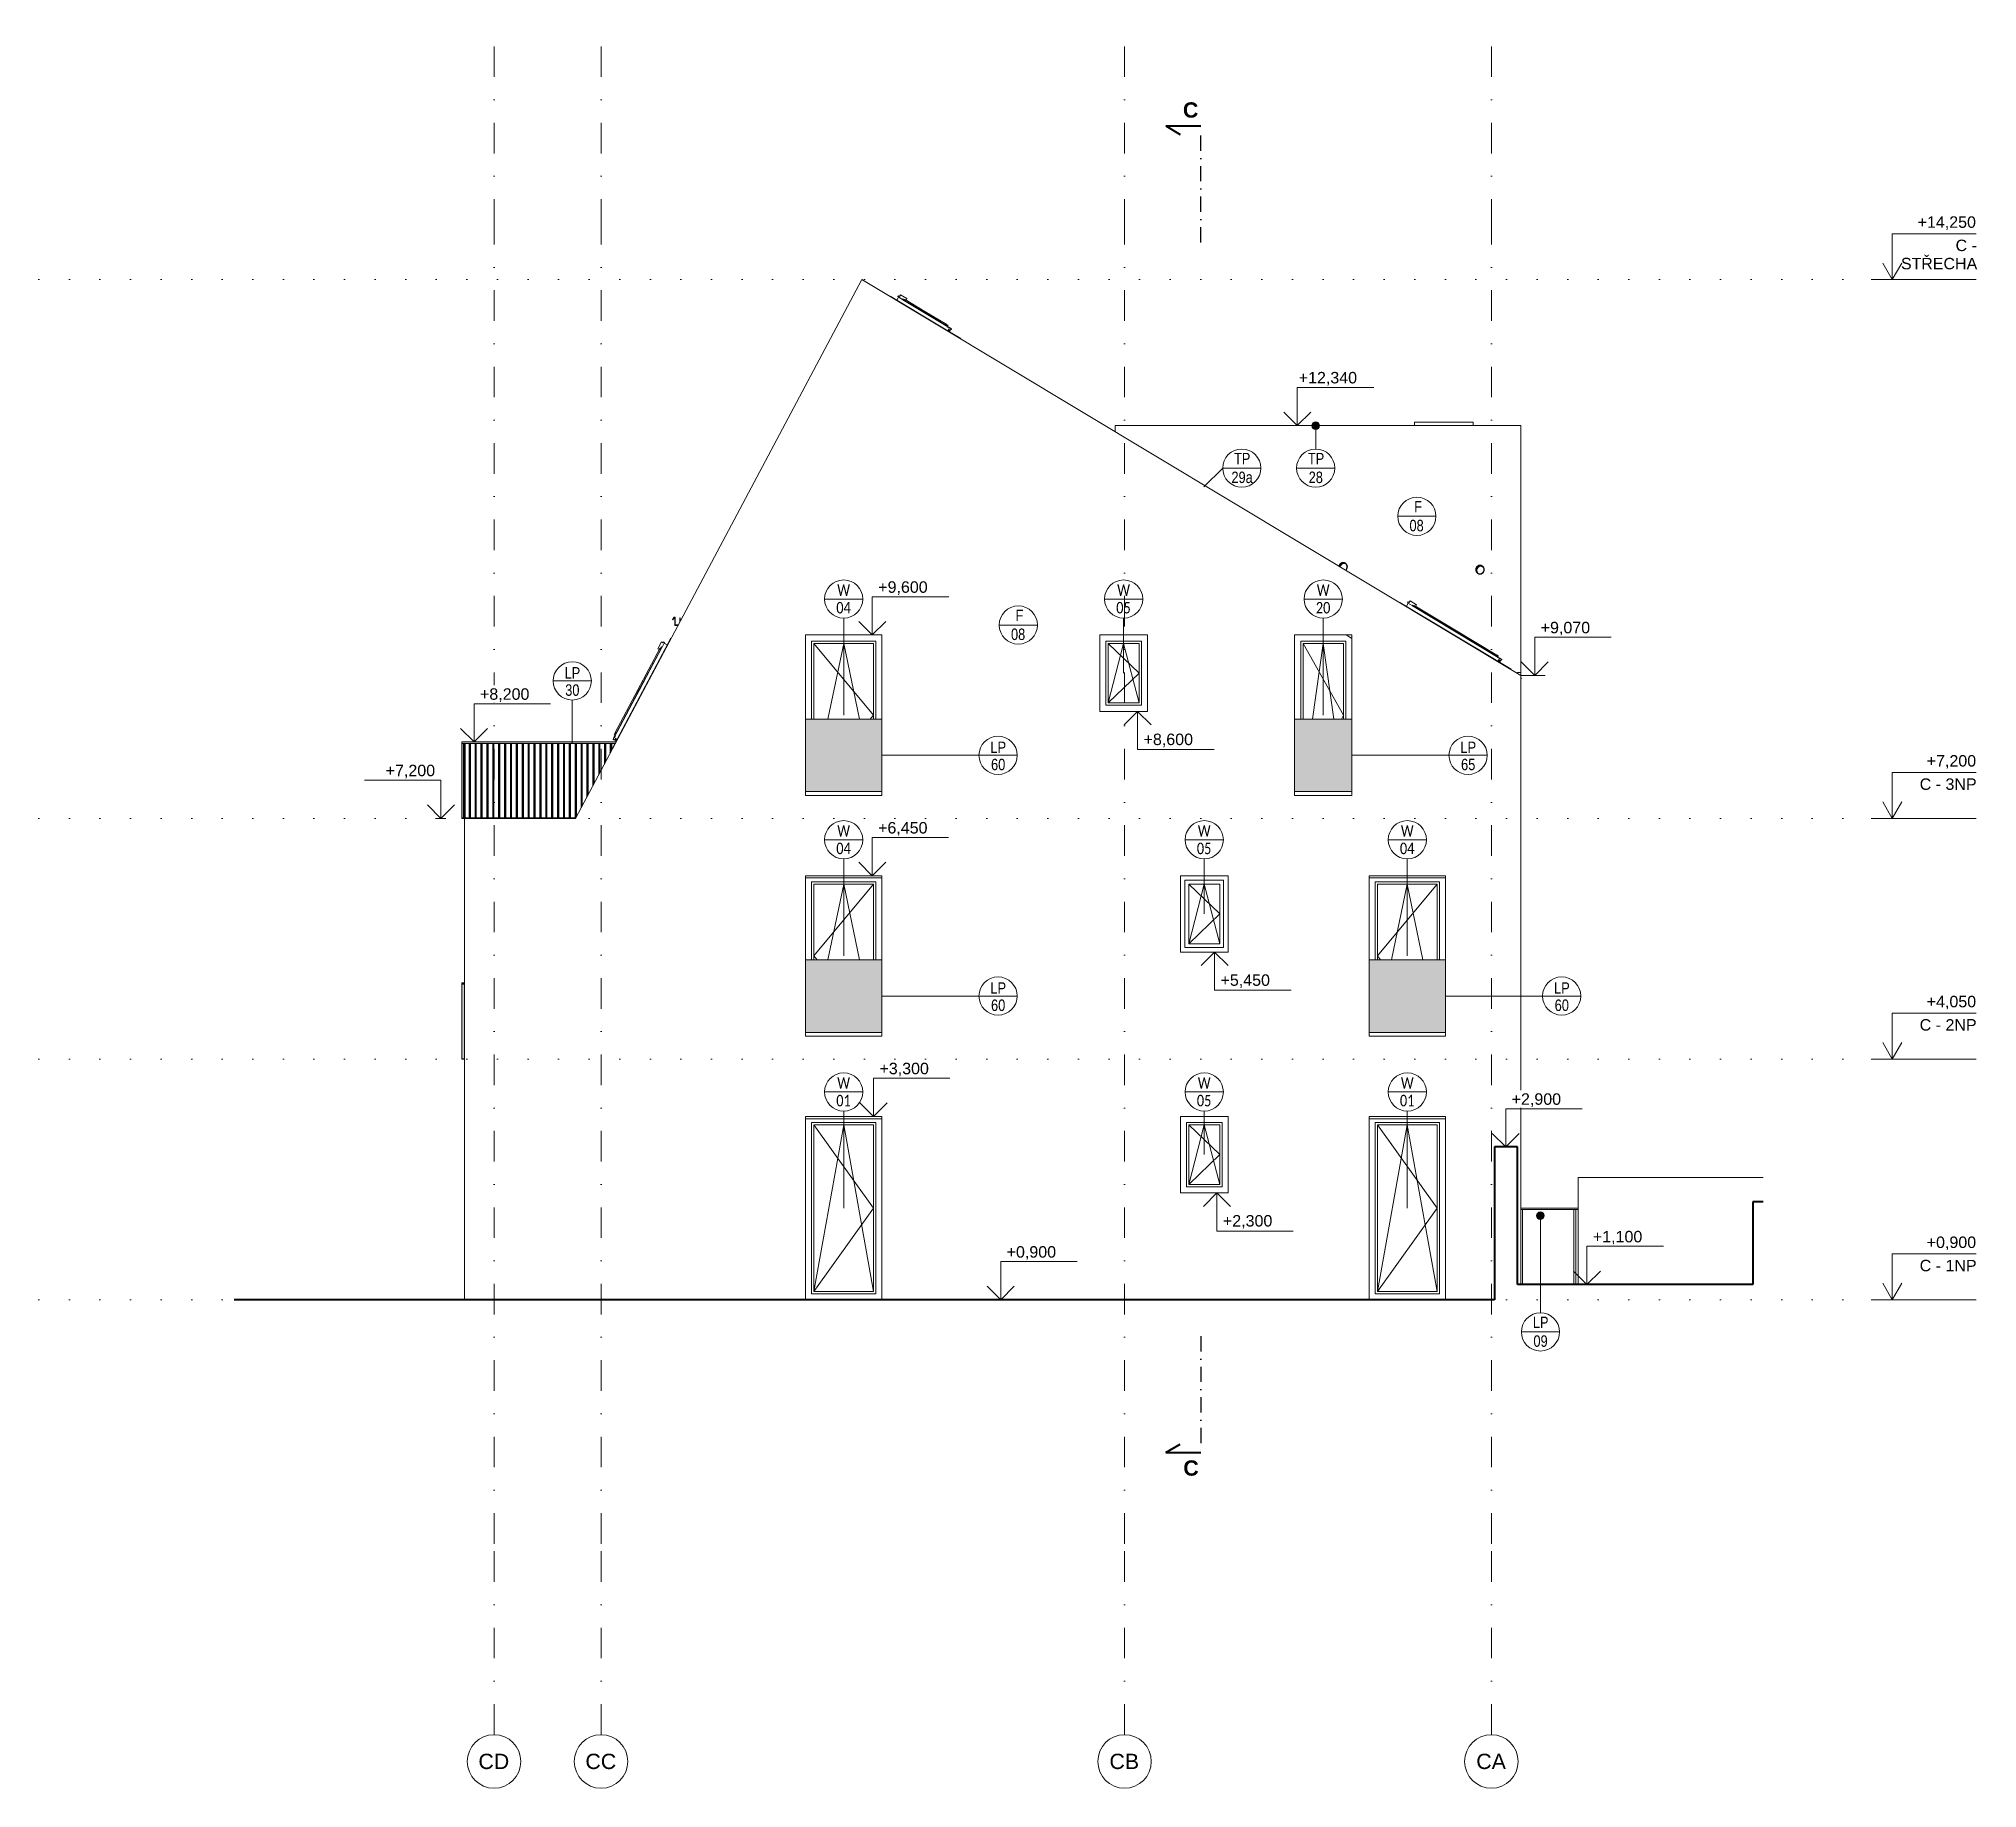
# Model space of a CAD drawing. Header units: millimetres. Extents: x -10647 to 220459, y -5491 to 72638.
# Drawn here: x 57922 to 83286, y -5491 to 17402 of the extents above; entities that cross this region are included whole.
import ezdxf

# ---------------------------------------------------------------- set-up
doc = ezdxf.new("R2010")
doc.units = ezdxf.units.MM
for name, pattern in [('HA_DashDot_10mm-S3mm', [1000, 400, -300, 0, -300]), ('HA_DashDot_4mm-S1mm', [400, 200, -100, 0, -100]), ('HA_Dot-S4mm', [400, 0, -400])]:
    doc.linetypes.add(name, pattern=pattern)
for name, color, linetype, lineweight in [('A-DETL-____-THIN', 9, 'Continuous', 9), ('A-DETL-____-WIDE', 9, 'Continuous', 40), ('A-DETL-GENF-OTLN', 9, 'Continuous', 9), ('A-FLOR-____-OTLN', 9, 'Continuous', 9), ('A-FLOR-____-OVHD', 9, 'HA_DashDot_4mm-S1mm', 25), ('A-FLOR-HRAL-IDEN', 9, 'Continuous', 9), ('A-FLOR-HRAL-OTLN', 9, 'Continuous', 9), ('A-FLOR-LEVL-OTLN', 9, 'Continuous', 9), ('A-GENM-____-IDEN', 9, 'Continuous', 9), ('A-GENM-____-OTLN', 9, 'Continuous', 9), ('A-GLAZ-____-IDEN', 9, 'Continuous', 9), ('A-GLAZ-____-OTLN', 9, 'Continuous', 5), ('A-WALL-____-OTLN', 9, 'Continuous', 9), ('G-____-____-DIMS', 9, 'Continuous', 5), ('G-____-____-TEXT', 9, 'Continuous', 5), ('S-GRID-____-IDEN', 9, 'Continuous', 9), ('S-GRID-____-OTLN', 9, 'Continuous', 5)]:
    doc.layers.add(name, color=color, linetype=linetype, lineweight=lineweight)
doc.styles.add('Arial', font='arial.ttf', dxfattribs={"height": 200})
doc.styles.add('Arial_1', font='arial.ttf', dxfattribs={"height": 150})
doc.styles.add('Arial_2', font='arial.ttf', dxfattribs={"width": 0.8, "height": 150})
doc.styles.add('Arial_B', font='arialbd.ttf', dxfattribs={"height": 200})
doc.styles.add('Calibri', font='calibri.ttf', dxfattribs={"width": 0.8, "height": 150})

msp = doc.modelspace()

# ---------------------------------------------------------------- texts
at = {"layer": 'A-FLOR-HRAL-IDEN', "lineweight": 5, "char_height": 150, "attachment_point": 1, "style": 'Arial_2'}
for s, insert, width in [('LP', (64802, 9179), 250.13), ('30', (64810, 8954), 230.89), ('LP', (70374, 8205), 250.13), ('LP', (76524, 8205), 250.13), ('60', (70382, 7980), 230.89), ('65', (76532, 7980), 230.89), ('LP', (70374, 5055), 250.13), ('60', (70382, 4830), 230.89), ('LP', (77749, 5055), 250.13), ('60', (77757, 4830), 230.89)]:
    msp.add_mtext(s, dxfattribs=dict(at, insert=insert, width=width))
at = {"layer": 'A-FLOR-LEVL-OTLN', "lineweight": 5, "char_height": 150, "attachment_point": 1, "style": 'Arial_1'}
for s, insert, width in [('+14,250', (82506, 15078), 945.99), ('C -', (83003, 14773), 344.73), ('ST', (82288, 14535), 320.67), ('ŘECHA', (82553, 14535), 889.87), ('+7,200', (82625, 8028), 801.69), ('C - 3NP', (82533, 7723), 913.92), ('+4,050', (82625, 4878), 801.69), ('C - 2NP', (82533, 4573), 913.92), ('+0,900', (82625, 1728), 801.69), ('C - 1NP', (82533, 1423), 913.92)]:
    msp.add_mtext(s, dxfattribs=dict(at, insert=insert, width=width))
at = {"layer": 'A-GENM-____-IDEN', "lineweight": 5, "char_height": 150, "attachment_point": 1, "style": 'Arial_2'}
for s, insert, width in [('TP', (73561, 11983), 256.54), ('TP', (74528, 11983), 256.54), ('29a', (73527, 11738), 339.92), ('28', (74538, 11738), 230.89), ('LP', (77471, 680), 250.13), ('09', (77479, 435), 230.89)]:
    msp.add_mtext(s, dxfattribs=dict(at, insert=insert, width=width))
at = {"layer": 'A-GLAZ-____-IDEN', "lineweight": 5, "char_height": 150, "attachment_point": 1, "style": 'Calibri'}
for s, insert, width in [('W', (68370, 10261), 211.65), ('W', (72033, 10261), 211.65), ('W', (74645, 10261), 211.65), ('04', (68357, 10032), 243.71), ('05', (72020, 10032), 243.71), ('20', (74632, 10032), 243.71), ('W', (68370, 7111), 211.65), ('W', (73088, 7111), 211.65), ('W', (75745, 7111), 211.65), ('04', (68357, 6882), 243.71), ('05', (73075, 6882), 243.71), ('04', (75732, 6882), 243.71), ('W', (68370, 3811), 211.65), ('W', (73088, 3811), 211.65), ('W', (75745, 3811), 211.65), ('01', (68357, 3582), 243.71), ('05', (73075, 3582), 243.71), ('01', (75732, 3582), 243.71)]:
    msp.add_mtext(s, dxfattribs=dict(at, insert=insert, width=width))
at = {"layer": 'G-____-____-TEXT', "color": 7, "lineweight": 9, "attachment_point": 1}
for s, insert, char_height, width, style in [('\\fArial|b1|i0|c0|p34|;C', (72893, 16570), 200, 248.52, 'Arial_B'), ('F', (75918, 11354), 150, 128.27, 'Arial_2'), ('08', (75857, 11107), 150, 230.89, 'Arial_2'), ('F', (70703, 9931), 150, 128.27, 'Arial_2'), ('08', (70643, 9684), 150, 230.89, 'Arial_2'), ('\\fArial|b1|i0|c0|p34|;C', (72898, -1201), 200, 248.52, 'Arial_B')]:
    msp.add_mtext(s, dxfattribs=dict(at, insert=insert, char_height=char_height, width=width, style=style))
at = {"layer": 'S-GRID-____-IDEN', "lineweight": 5, "char_height": 200, "attachment_point": 1, "style": 'Arial'}
for s, insert, width in [('CD', (63674, -5040), 497.05), ('CC', (65074, -5040), 497.05), ('CB', (71931, -5040), 481.01), ('CA', (76731, -5040), 481.01)]:
    msp.add_mtext(s, dxfattribs=dict(at, insert=insert, width=width))

# ---------------------------------------------------------------- blocks, each defined once
blk = doc.blocks.new('HA_WD_SinglePanel - 625x1000-1662819-C_pohled severní_DPS pohled')
at = {"layer": 'A-GLAZ-____-OTLN', "color": 250}
for p, q in [((1412, 2380), (1412, 3220)), ((1412, 3220), (1877, 3220)), ((1442, 3190), (1442, 2410)), ((1442, 3190), (1847, 3190)), ((1442, 2410), (1644, 3190)), ((1442, 3190), (1847, 2800)), ((1644, 3190), (1847, 2410)), ((1847, 2410), (1847, 3190)), ((1877, 3220), (1877, 2380)), ((1847, 2800), (1442, 2410)), ((1877, 2380), (1412, 2380)), ((1442, 2410), (1847, 2410))]:
    blk.add_line(p, q, dxfattribs=at)
blk = doc.blocks.new('HA_WD_SinglePanel - 1000x2400-1662822-C_pohled severní_DPS pohled')
at = {"layer": 'A-GLAZ-____-OTLN', "color": 250}
for p, q in [((-3493, 980), (-3493, 3220)), ((-3493, 3220), (-2653, 3220)), ((-3463, 3190), (-3463, 1010)), ((-3463, 3190), (-2683, 3190)), ((-3463, 1010), (-3073, 3190)), ((-3463, 3190), (-2683, 2100)), ((-3073, 3190), (-2683, 1010)), ((-2683, 1010), (-2683, 3190)), ((-2653, 3220), (-2653, 980)), ((-2683, 2100), (-3463, 1010)), ((-2653, 980), (-3493, 980)), ((-3463, 1010), (-2683, 1010))]:
    blk.add_line(p, q, dxfattribs=at)
blk = doc.blocks.new('HA_WD_SinglePanel - 1000x2100-1662848-C_pohled severní_DPS pohled')
at = {"layer": 'A-GLAZ-____-OTLN', "color": 250}
for p, q in [((-3493, 5350), (-3493, 6370)), ((-3493, 6370), (-2653, 6370)), ((-2653, 6370), (-2653, 5350)), ((-3463, 6340), (-3463, 5350)), ((-3463, 6340), (-2683, 6340)), ((-2683, 6340), (-3463, 5400)), ((-3073, 6340), (-3279, 5350)), ((-2868, 5350), (-3073, 6340)), ((-2683, 5350), (-2683, 6340)), ((-3463, 5400), (-3422, 5350))]:
    blk.add_line(p, q, dxfattribs=at)
blk = doc.blocks.new('HA_WD_SinglePanel - 625x1000-1858207-C_pohled severní_DPS pohled')
at = {"layer": 'A-GLAZ-____-OTLN', "color": 250}
for p, q in [((1392, 6390), (1897, 6390)), ((1392, 5510), (1392, 6390)), ((1897, 6390), (1897, 5510)), ((1442, 6340), (1442, 5560)), ((1847, 6340), (1442, 6340)), ((1442, 5560), (1644, 6340)), ((1442, 6340), (1847, 5950)), ((1644, 6340), (1847, 5560)), ((1847, 5560), (1847, 6340)), ((1847, 5950), (1442, 5560)), ((1897, 5510), (1392, 5510)), ((1442, 5560), (1847, 5560))]:
    blk.add_line(p, q, dxfattribs=at)
blk = doc.blocks.new('HA_WD_SinglePanel - 750x2100-2009430-C_pohled severní_DPS pohled')
at = {"layer": 'A-GLAZ-____-OTLN', "color": 250}
for p, q in [((2907, 8500), (2907, 9520)), ((2907, 9520), (3497, 9520)), ((2937, 9490), (2937, 8500)), ((2937, 9490), (3467, 9490)), ((2937, 9490), (3467, 8550)), ((3062, 8500), (3202, 9490)), ((3202, 9490), (3341, 8500)), ((3467, 8500), (3467, 9490)), ((3497, 9520), (3497, 8500)), ((3467, 8550), (3439, 8500))]:
    blk.add_line(p, q, dxfattribs=at)
blk = doc.blocks.new('HA_WD_SinglePanel - 1000x2100-1667528-C_pohled severní_DPS pohled')
at = {"layer": 'A-GLAZ-____-OTLN', "color": 250}
for p, q in [((-3493, 8500), (-3493, 9520)), ((-3493, 9520), (-2653, 9520)), ((-3463, 9490), (-3463, 8500)), ((-3463, 9490), (-2683, 9490)), ((-3463, 9490), (-2683, 8550)), ((-3279, 8500), (-3073, 9490)), ((-3073, 9490), (-2868, 8500)), ((-2683, 8500), (-2683, 9490)), ((-2653, 9520), (-2653, 8500)), ((-2683, 8550), (-2725, 8500))]:
    blk.add_line(p, q, dxfattribs=at)
blk = doc.blocks.new('Railing - 40 x12 mm-1462728-C_pohled severní_DPS pohled')
at = {"layer": 'A-FLOR-HRAL-OTLN'}
blk.add_hatch(color=256, dxfattribs=at).paths.add_polyline_path([(-8033, 4055), (-8033, 5030), (-8068, 5030), (-8068, 4055)])
at = {"layer": 'A-FLOR-HRAL-OTLN', "color": 7}
for p, q in [((-8068, 4055), (-8068, 5030)), ((-8068, 5030), (-8033, 5030)), ((-8033, 4055), (-8068, 4055))]:
    blk.add_line(p, q, dxfattribs=at)
blk = doc.blocks.new('Railing - Railing-1462485-C_pohled severní_DPS pohled')
at = {"layer": 'A-FLOR-HRAL-OTLN'}
blk.add_hatch(color=256, dxfattribs=at).paths.add_polyline_path([(-8033, 4050), (-8033, 4055), (-8068, 4055), (-8068, 4050)])
at = {"layer": 'A-FLOR-HRAL-OTLN', "color": 7}
for p, q in [((-8068, 4055), (-8068, 4050)), ((-8033, 4055), (-8068, 4055)), ((-8068, 4050), (-8033, 4050))]:
    blk.add_line(p, q, dxfattribs=at)
blk.add_blockref('Railing - 40 x12 mm-1462728-C_pohled severní_DPS pohled', (0, 0))
blk = doc.blocks.new('Top Rail Type - Top Rail_Internal_-1462503-C_pohled severní_DPS pohled')
at = {"layer": 'A-FLOR-HRAL-OTLN'}
blk.add_hatch(color=256, dxfattribs=at).paths.add_polyline_path([(-8068, 5030), (-8033, 5030), (-8033, 5050), (-8068, 5050), (-8068, 5034)])
at = {"layer": 'A-FLOR-HRAL-OTLN', "color": 7}
for p, q in [((-8033, 5050), (-8068, 5050)), ((-8068, 5050), (-8068, 5030)), ((-8068, 5030), (-8033, 5030))]:
    blk.add_line(p, q, dxfattribs=at)
blk = doc.blocks.new('Railing - 40 x12 mm-V53-C_pohled severní_DPS pohled')
at = {"layer": 'A-FLOR-HRAL-OTLN'}
blk.add_hatch(color=256, dxfattribs=at).paths.add_polyline_path([(-6121, 8068), (-6109, 8091), (-6109, 8180), (-6121, 8180), (-6121, 8081)])
at = {"layer": 'A-FLOR-HRAL-OTLN', "color": 7}
for p, q in [((-6109, 8180), (-6121, 8180)), ((-6121, 8180), (-6121, 8068)), ((-6109, 8091), (-6109, 8180))]:
    blk.add_line(p, q, dxfattribs=at)
blk = doc.blocks.new('Railing - 40 x12 mm-V54-C_pohled severní_DPS pohled')
at = {"layer": 'A-FLOR-HRAL-OTLN'}
blk.add_hatch(color=256, dxfattribs=at).paths.add_polyline_path([(-6198, 7924), (-6186, 7946), (-6186, 8180), (-6198, 8180), (-6198, 8081)])
at = {"layer": 'A-FLOR-HRAL-OTLN', "color": 7}
for p, q in [((-6186, 8180), (-6198, 8180)), ((-6198, 8180), (-6198, 7924)), ((-6186, 7946), (-6186, 8180))]:
    blk.add_line(p, q, dxfattribs=at)
blk = doc.blocks.new('Railing - 40 x12 mm-V55-C_pohled severní_DPS pohled')
at = {"layer": 'A-FLOR-HRAL-OTLN'}
blk.add_hatch(color=256, dxfattribs=at).paths.add_polyline_path([(-6275, 7779), (-6263, 7801), (-6263, 8180), (-6275, 8180), (-6275, 8081)])
at = {"layer": 'A-FLOR-HRAL-OTLN', "color": 7}
for p, q in [((-6263, 8180), (-6275, 8180)), ((-6275, 8180), (-6275, 7779)), ((-6263, 7801), (-6263, 8180))]:
    blk.add_line(p, q, dxfattribs=at)
blk = doc.blocks.new('Railing - 40 x12 mm-V56-C_pohled severní_DPS pohled')
at = {"layer": 'A-FLOR-HRAL-OTLN'}
blk.add_hatch(color=256, dxfattribs=at).paths.add_polyline_path([(-6352, 7634), (-6340, 7657), (-6340, 8180), (-6352, 8180), (-6352, 7769)])
at = {"layer": 'A-FLOR-HRAL-OTLN', "color": 7}
for p, q in [((-6340, 8180), (-6352, 8180)), ((-6352, 8180), (-6352, 7634)), ((-6340, 7657), (-6340, 8180))]:
    blk.add_line(p, q, dxfattribs=at)
blk = doc.blocks.new('Railing - 40 x12 mm-V57-C_pohled severní_DPS pohled')
at = {"layer": 'A-FLOR-HRAL-OTLN'}
blk.add_hatch(color=256, dxfattribs=at).paths.add_polyline_path([(-6429, 7489), (-6417, 7512), (-6417, 8180), (-6429, 8180), (-6429, 7500)])
at = {"layer": 'A-FLOR-HRAL-OTLN', "color": 7}
for p, q in [((-6417, 8180), (-6429, 8180)), ((-6429, 8180), (-6429, 7489)), ((-6417, 7512), (-6417, 8180))]:
    blk.add_line(p, q, dxfattribs=at)
blk = doc.blocks.new('Railing - 40 x12 mm-V58-C_pohled severní_DPS pohled')
at = {"layer": 'A-FLOR-HRAL-OTLN'}
blk.add_hatch(color=256, dxfattribs=at).paths.add_polyline_path([(-6506, 7344), (-6494, 7367), (-6494, 8180), (-6506, 8180), (-6506, 7500)])
at = {"layer": 'A-FLOR-HRAL-OTLN', "color": 7}
for p, q in [((-6494, 8180), (-6506, 8180)), ((-6506, 8180), (-6506, 7344)), ((-6494, 7367), (-6494, 8180))]:
    blk.add_line(p, q, dxfattribs=at)
blk = doc.blocks.new('Railing - 40 x12 mm-V59-C_pohled severní_DPS pohled')
at = {"layer": 'A-FLOR-HRAL-OTLN'}
blk.add_hatch(color=256, dxfattribs=at).paths.add_polyline_path([(-6583, 7205), (-6580, 7205), (-6571, 7222), (-6571, 8180), (-6583, 8180), (-6583, 7500)])
at = {"layer": 'A-FLOR-HRAL-OTLN', "color": 7}
for p, q in [((-6571, 8180), (-6583, 8180)), ((-6583, 8180), (-6583, 7205)), ((-6571, 7222), (-6571, 8180)), ((-6583, 7205), (-6580, 7205))]:
    blk.add_line(p, q, dxfattribs=at)
blk = doc.blocks.new('Railing - 40 x12 mm-V60-C_pohled severní_DPS pohled')
at = {"layer": 'A-FLOR-HRAL-OTLN'}
blk.add_hatch(color=256, dxfattribs=at).paths.add_polyline_path([(-6648, 7205), (-6648, 8180), (-6660, 8180), (-6660, 7205)])
at = {"layer": 'A-FLOR-HRAL-OTLN', "color": 7}
for p, q in [((-6648, 8180), (-6660, 8180)), ((-6660, 8180), (-6660, 7205)), ((-6648, 7205), (-6648, 8180)), ((-6660, 7205), (-6648, 7205))]:
    blk.add_line(p, q, dxfattribs=at)
blk = doc.blocks.new('Railing - 40 x12 mm-V61-C_pohled severní_DPS pohled')
at = {"layer": 'A-FLOR-HRAL-OTLN'}
h = blk.add_hatch(color=256, dxfattribs=at)
h.paths.add_polyline_path([(-8046, 7205), (-8046, 8180), (-8068, 8180), (-8068, 7205)])
h.paths.add_polyline_path([(-8028, 7205), (-8028, 8180), (-8034, 8180), (-8034, 7205)])
at = {"layer": 'A-FLOR-HRAL-OTLN', "color": 7}
for p, q in [((-8068, 7205), (-8068, 8180)), ((-8028, 8180), (-8028, 7205))]:
    blk.add_line(p, q, dxfattribs=at)
blk = doc.blocks.new('Railing - Railing-1462734-C_pohled severní_DPS pohled')
at = {"layer": 'A-FLOR-HRAL-OTLN'}
blk.add_hatch(color=256, dxfattribs=at).paths.add_polyline_path([(-7921, 7200), (-6583, 7200), (-6580, 7205), (-8068, 7205), (-8068, 7200), (-7988, 7200)])
at = {"layer": 'A-FLOR-HRAL-OTLN', "color": 7}
for p, q in [((-8068, 7200), (-8068, 7205)), ((-8068, 7205), (-6580, 7205)), ((-8033, 7200), (-8068, 7200))]:
    blk.add_line(p, q, dxfattribs=at)
for name, p in [('Railing - 40 x12 mm-V61-C_pohled severní_DPS pohled', (0, 0)), ('Railing - 40 x12 mm-V60-C_pohled severní_DPS pohled', (-1386, 0)), ('Railing - 40 x12 mm-V60-C_pohled severní_DPS pohled', (-1309, 0)), ('Railing - 40 x12 mm-V60-C_pohled severní_DPS pohled', (-1232, 0)), ('Railing - 40 x12 mm-V60-C_pohled severní_DPS pohled', (-1155, 0)), ('Railing - 40 x12 mm-V60-C_pohled severní_DPS pohled', (-1078, 0)), ('Railing - 40 x12 mm-V60-C_pohled severní_DPS pohled', (-1001, 0)), ('Railing - 40 x12 mm-V60-C_pohled severní_DPS pohled', (-924, 0)), ('Railing - 40 x12 mm-V60-C_pohled severní_DPS pohled', (-847, 0)), ('Railing - 40 x12 mm-V60-C_pohled severní_DPS pohled', (-770, 0)), ('Railing - 40 x12 mm-V60-C_pohled severní_DPS pohled', (-693, 0)), ('Railing - 40 x12 mm-V60-C_pohled severní_DPS pohled', (-616, 0)), ('Railing - 40 x12 mm-V60-C_pohled severní_DPS pohled', (-539, 0)), ('Railing - 40 x12 mm-V60-C_pohled severní_DPS pohled', (-462, 0)), ('Railing - 40 x12 mm-V60-C_pohled severní_DPS pohled', (-385, 0)), ('Railing - 40 x12 mm-V60-C_pohled severní_DPS pohled', (-308, 0)), ('Railing - 40 x12 mm-V60-C_pohled severní_DPS pohled', (-231, 0)), ('Railing - 40 x12 mm-V60-C_pohled severní_DPS pohled', (-154, 0)), ('Railing - 40 x12 mm-V60-C_pohled severní_DPS pohled', (-77, 0)), ('Railing - 40 x12 mm-V60-C_pohled severní_DPS pohled', (0, 0)), ('Railing - 40 x12 mm-V59-C_pohled severní_DPS pohled', (0, 0)), ('Railing - 40 x12 mm-V58-C_pohled severní_DPS pohled', (0, 0)), ('Railing - 40 x12 mm-V57-C_pohled severní_DPS pohled', (0, 0)), ('Railing - 40 x12 mm-V56-C_pohled severní_DPS pohled', (0, 0)), ('Railing - 40 x12 mm-V55-C_pohled severní_DPS pohled', (0, 0)), ('Railing - 40 x12 mm-V54-C_pohled severní_DPS pohled', (0, 0)), ('Railing - 40 x12 mm-V53-C_pohled severní_DPS pohled', (0, 0))]:
    blk.add_blockref(name, p)
blk = doc.blocks.new('Top Rail Type - Top Rail_Internal_-1462758-C_pohled severní_DPS pohled')
at = {"layer": 'A-FLOR-HRAL-OTLN'}
blk.add_hatch(color=256, dxfattribs=at).paths.add_polyline_path([(-7296, 8180), (-6062, 8180), (-6051, 8200), (-8068, 8200), (-8068, 8180), (-7921, 8180)])
at = {"layer": 'A-FLOR-HRAL-OTLN', "color": 7}
for p, q in [((-8068, 8180), (-8068, 8200)), ((-6051, 8200), (-8068, 8200)), ((-6062, 8180), (-8068, 8180))]:
    blk.add_line(p, q, dxfattribs=at)
blk = doc.blocks.new('Railing - 40 x12 mm-V62-C_pohled severní_DPS pohled')
at = {"layer": 'A-FLOR-HRAL-OTLN'}
blk.add_hatch(color=256, dxfattribs=at).paths.add_polyline_path([(-6125, 8071), (-6121, 8081), (-6121, 8180), (-6125, 8180), (-6125, 8081)])
at = {"layer": 'A-FLOR-HRAL-OTLN', "color": 7}
blk.add_line((-6125, 8180), (-6125, 8071), dxfattribs=at)
blk = doc.blocks.new('Railing - 40 x12 mm-V63-C_pohled severní_DPS pohled')
at = {"layer": 'A-FLOR-HRAL-OTLN'}
blk.add_hatch(color=256, dxfattribs=at).paths.add_polyline_path([(-6202, 7916), (-6198, 7924), (-6198, 8180), (-6202, 8180), (-6202, 8081)])
at = {"layer": 'A-FLOR-HRAL-OTLN', "color": 7}
blk.add_line((-6202, 8180), (-6202, 7916), dxfattribs=at)
blk = doc.blocks.new('Railing - 40 x12 mm-V64-C_pohled severní_DPS pohled')
at = {"layer": 'A-FLOR-HRAL-OTLN'}
blk.add_hatch(color=256, dxfattribs=at).paths.add_polyline_path([(-6279, 7771), (-6275, 7779), (-6275, 8180), (-6279, 8180), (-6279, 8081)])
at = {"layer": 'A-FLOR-HRAL-OTLN', "color": 7}
blk.add_line((-6279, 8180), (-6279, 7771), dxfattribs=at)
blk = doc.blocks.new('Railing - 40 x12 mm-V65-C_pohled severní_DPS pohled')
at = {"layer": 'A-FLOR-HRAL-OTLN'}
blk.add_hatch(color=256, dxfattribs=at).paths.add_polyline_path([(-6356, 7626), (-6352, 7634), (-6352, 8180), (-6356, 8180), (-6356, 7769)])
at = {"layer": 'A-FLOR-HRAL-OTLN', "color": 7}
blk.add_line((-6356, 8180), (-6356, 7626), dxfattribs=at)
blk = doc.blocks.new('Railing - 40 x12 mm-V66-C_pohled severní_DPS pohled')
at = {"layer": 'A-FLOR-HRAL-OTLN'}
blk.add_hatch(color=256, dxfattribs=at).paths.add_polyline_path([(-6433, 7481), (-6429, 7489), (-6429, 8180), (-6433, 8180), (-6433, 7500)])
at = {"layer": 'A-FLOR-HRAL-OTLN', "color": 7}
blk.add_line((-6433, 8180), (-6433, 7481), dxfattribs=at)
blk = doc.blocks.new('Railing - 40 x12 mm-V67-C_pohled severní_DPS pohled')
at = {"layer": 'A-FLOR-HRAL-OTLN'}
blk.add_hatch(color=256, dxfattribs=at).paths.add_polyline_path([(-6510, 7336), (-6506, 7344), (-6506, 8180), (-6510, 8180), (-6510, 7500)])
at = {"layer": 'A-FLOR-HRAL-OTLN', "color": 7}
blk.add_line((-6510, 8180), (-6510, 7336), dxfattribs=at)
blk = doc.blocks.new('Railing - 40 x12 mm-V68-C_pohled severní_DPS pohled')
at = {"layer": 'A-FLOR-HRAL-OTLN'}
blk.add_hatch(color=256, dxfattribs=at).paths.add_polyline_path([(-6587, 7205), (-6583, 7205), (-6583, 8180), (-6587, 8180), (-6587, 7500)])
at = {"layer": 'A-FLOR-HRAL-OTLN', "color": 7}
blk.add_line((-6587, 8180), (-6587, 7205), dxfattribs=at)
blk = doc.blocks.new('Railing - 40 x12 mm-V69-C_pohled severní_DPS pohled')
at = {"layer": 'A-FLOR-HRAL-OTLN'}
blk.add_hatch(color=256, dxfattribs=at).paths.add_polyline_path([(-6128, 8067), (-6121, 8081), (-6121, 8180), (-6128, 8180), (-6128, 8081)])
at = {"layer": 'A-FLOR-HRAL-OTLN', "color": 7}
for p, q in [((-6128, 8180), (-6128, 8067)), ((-6128, 8059), (-6128, 8056))]:
    blk.add_line(p, q, dxfattribs=at)
blk = doc.blocks.new('Railing - Railing-1462773-C_pohled severní_DPS pohled')
for name, p in [('Railing - 40 x12 mm-V68-C_pohled severní_DPS pohled', (-1386, 0)), ('Railing - 40 x12 mm-V68-C_pohled severní_DPS pohled', (-1309, 0)), ('Railing - 40 x12 mm-V68-C_pohled severní_DPS pohled', (-1232, 0)), ('Railing - 40 x12 mm-V68-C_pohled severní_DPS pohled', (-1155, 0)), ('Railing - 40 x12 mm-V68-C_pohled severní_DPS pohled', (-1078, 0)), ('Railing - 40 x12 mm-V68-C_pohled severní_DPS pohled', (-1001, 0)), ('Railing - 40 x12 mm-V68-C_pohled severní_DPS pohled', (-924, 0)), ('Railing - 40 x12 mm-V68-C_pohled severní_DPS pohled', (-847, 0)), ('Railing - 40 x12 mm-V68-C_pohled severní_DPS pohled', (-770, 0)), ('Railing - 40 x12 mm-V68-C_pohled severní_DPS pohled', (-693, 0)), ('Railing - 40 x12 mm-V68-C_pohled severní_DPS pohled', (-616, 0)), ('Railing - 40 x12 mm-V68-C_pohled severní_DPS pohled', (-539, 0)), ('Railing - 40 x12 mm-V68-C_pohled severní_DPS pohled', (-462, 0)), ('Railing - 40 x12 mm-V68-C_pohled severní_DPS pohled', (-385, 0)), ('Railing - 40 x12 mm-V68-C_pohled severní_DPS pohled', (-308, 0)), ('Railing - 40 x12 mm-V68-C_pohled severní_DPS pohled', (-231, 0)), ('Railing - 40 x12 mm-V68-C_pohled severní_DPS pohled', (-154, 0)), ('Railing - 40 x12 mm-V68-C_pohled severní_DPS pohled', (-77, 0)), ('Railing - 40 x12 mm-V68-C_pohled severní_DPS pohled', (0, 0)), ('Railing - 40 x12 mm-V67-C_pohled severní_DPS pohled', (0, 0)), ('Railing - 40 x12 mm-V66-C_pohled severní_DPS pohled', (0, 0)), ('Railing - 40 x12 mm-V65-C_pohled severní_DPS pohled', (0, 0)), ('Railing - 40 x12 mm-V64-C_pohled severní_DPS pohled', (0, 0)), ('Railing - 40 x12 mm-V63-C_pohled severní_DPS pohled', (0, 0)), ('Railing - 40 x12 mm-V69-C_pohled severní_DPS pohled', (0, 0)), ('Railing - 40 x12 mm-V62-C_pohled severní_DPS pohled', (0, 0))]:
    blk.add_blockref(name, p)
blk = doc.blocks.new('Railing - Railing-1633967-C_pohled severní_DPS pohled')
at = {"layer": 'A-FLOR-HRAL-OTLN'}
blk.add_hatch(color=256, dxfattribs=at).paths.add_polyline_path([(-2573, 4400), (-2573, 5350), (-3573, 5350), (-3573, 4400), (-3546, 4400)])
at = {"layer": 'A-FLOR-HRAL-OTLN', "color": 7}
for p, q in [((-3573, 5350), (-2573, 5350)), ((-2573, 4400), (-3573, 4400))]:
    blk.add_line(p, q, dxfattribs=at)
blk = doc.blocks.new('Railing - Railing-1634100-C_pohled severní_DPS pohled')
at = {"layer": 'A-FLOR-HRAL-OTLN'}
blk.add_hatch(color=256, dxfattribs=at).paths.add_polyline_path([(4580, 4400), (4802, 4400), (4802, 5350), (3802, 5350), (3802, 4400), (4268, 4400)])
at = {"layer": 'A-FLOR-HRAL-OTLN', "color": 7}
for p, q in [((3802, 5350), (4802, 5350)), ((3802, 4400), (4802, 4400))]:
    blk.add_line(p, q, dxfattribs=at)
blk = doc.blocks.new('Railing - Railing-1635701-C_pohled severní_DPS pohled')
at = {"layer": 'A-FLOR-HRAL-OTLN'}
blk.add_hatch(color=256, dxfattribs=at).paths.add_polyline_path([(-3573, 7550), (-2573, 7550), (-2573, 8500), (-3573, 8500), (-3573, 7769)])
at = {"layer": 'A-FLOR-HRAL-OTLN', "color": 7}
for p, q in [((-3573, 8500), (-2573, 8500)), ((-3573, 7550), (-2573, 7550))]:
    blk.add_line(p, q, dxfattribs=at)
blk = doc.blocks.new('Railing - Railing-1635777-C_pohled severní_DPS pohled')
at = {"layer": 'A-FLOR-HRAL-OTLN'}
blk.add_hatch(color=256, dxfattribs=at).paths.add_polyline_path([(3577, 7550), (3577, 8500), (2827, 8500), (2827, 7550), (3518, 7550)])
at = {"layer": 'A-FLOR-HRAL-OTLN', "color": 7}
for p, q in [((2827, 8500), (3577, 8500)), ((2827, 7550), (3577, 7550))]:
    blk.add_line(p, q, dxfattribs=at)
blk = doc.blocks.new('HA_GM_Gutter_Facade - HA_GM_Gutter_Facade TP02-2051029-C_pohled severní_DPS pohled')
at = {"layer": 'A-GENM-____-OTLN', "color": 7}
for p, q in [((5789, 9040), (5787, 9040)), ((5796, 9027), (5789, 9040))]:
    blk.add_line(p, q, dxfattribs=at)
blk = doc.blocks.new('HA_GM_Gutter_Balcony - HA_GM_Gutter_Facade TP03-1661974-C_pohled severní_DPS pohled')
at = {"layer": 'A-GENM-____-OTLN', "color": 7}
for p, q in [((-5296, 9831), (-5313, 9801)), ((-5313, 9801), (-5309, 9799)), ((-5309, 9799), (-5293, 9826)), ((-5309, 9799), (-5293, 9826)), ((-5278, 9831), (-5296, 9831)), ((-5293, 9826), (-5283, 9826)), ((-5293, 9826), (-5283, 9826)), ((-5283, 9826), (-5283, 9726)), ((-5283, 9826), (-5283, 9726)), ((-5283, 9726), (-5240, 9726)), ((-5283, 9726), (-5240, 9726)), ((-5278, 9731), (-5278, 9831)), ((-5237, 9731), (-5278, 9731)), ((-5213, 9826), (-5218, 9826)), ((-5218, 9826), (-5218, 9767)), ((-5213, 9776), (-5213, 9826)), ((-5213, 9776), (-5213, 9826))]:
    blk.add_line(p, q, dxfattribs=at)
blk = doc.blocks.new('Roof-Windows_VELUX_GLL_1061 - PK08-1786320-C_pohled severní_DPS pohled')
at = {"layer": 'A-GLAZ-____-OTLN', "color": 250}
for p, q in [((-5451, 9435), (-6077, 8258)), ((-6037, 8237), (-5334, 9560)), ((-5765, 8882), (-5478, 9421)), ((-5466, 9415), (-5753, 8876)), ((-5464, 9414), (-5751, 8874)), ((-5506, 9419), (-5458, 9508)), ((-5487, 9409), (-5506, 9419)), ((-5487, 9409), (-5479, 9425)), ((-5479, 9425), (-5471, 9421)), ((-5478, 9421), (-5466, 9415)), ((-5471, 9421), (-5459, 9444)), ((-5466, 9415), (-5464, 9414)), ((-5460, 9440), (-5452, 9436)), ((-5459, 9444), (-5450, 9440)), ((-5436, 9496), (-5458, 9508)), ((-5452, 9436), (-5451, 9435)), ((-5450, 9440), (-5417, 9502)), ((-5429, 9509), (-5436, 9496)), ((-5417, 9502), (-5429, 9509)), ((-5381, 9471), (-5422, 9493)), ((-5330, 9557), (-5334, 9560)), ((-5765, 8882), (-6067, 8314)), ((-5765, 8882), (-5753, 8876)), ((-5753, 8876), (-5765, 8882)), ((-5753, 8876), (-6055, 8308)), ((-5751, 8874), (-6053, 8306)), ((-5753, 8876), (-5751, 8874)), ((-5751, 8874), (-5753, 8876)), ((-6109, 8102), (-6068, 8180)), ((-6049, 8216), (-6088, 8237)), ((-6086, 8229), (-6084, 8232)), ((-6084, 8232), (-6050, 8214)), ((-6037, 8237), (-6077, 8258)), ((-6068, 8310), (-6076, 8294)), ((-6076, 8294), (-6060, 8282)), ((-6075, 8295), (-6067, 8310)), ((-6057, 8281), (-6075, 8295)), ((-6070, 8227), (-6055, 8246)), ((-6055, 8308), (-6067, 8314)), ((-6055, 8246), (-6065, 8234)), ((-6055, 8306), (-6064, 8290)), ((-6064, 8290), (-6061, 8288)), ((-6053, 8328), (-6063, 8317)), ((-6063, 8233), (-6060, 8237)), ((-6046, 8221), (-6063, 8230)), ((-6063, 8228), (-6047, 8219)), ((-6062, 8316), (-6055, 8324)), ((-6052, 8305), (-6062, 8311)), ((-6060, 8237), (-6042, 8227)), ((-6057, 8200), (-6037, 8237)), ((-6055, 8324), (-6053, 8328)), ((-6053, 8306), (-6055, 8308)), ((-6053, 8304), (-6055, 8306)), ((-6037, 8237), (-6033, 8235)), ((-6033, 8235), (-6037, 8237)), ((-6131, 8061), (-6121, 8079)), ((-6131, 8061), (-6127, 8058))]:
    blk.add_line(p, q, dxfattribs=at)
for centre, radius, start, end in [((-5993, 8207), 101, 131.9341, 166.0656), ((-6088, 8231), 2.83, 166.0656, 332), ((-5994, 8204), 99, 149.9163, 161.0115), ((-5994, 8204), 99, 138.8525, 149.9163), ((-5994, 8204), 99.3, 129.4924, 138.8339), ((-6036, 8292), 36.5, 137.5654, 151.007), ((-6036, 8292), 35.5, 137.5654, 150.9931), ((-6062, 8232), 3.7, 140.8962, 242), ((-6062, 8232), 1.7, 140.8962, 242)]:
    blk.add_arc(centre, radius, start, end, dxfattribs=at)
blk = doc.blocks.new('Roof-Windows_VELUX_GLL_1061 - PK08-V70-C_pohled severní_DPS pohled')
at = {"layer": 'A-GLAZ-____-OTLN', "color": 250}
blk.add_line((-5452, 9436), (-5451, 9435), dxfattribs=at)
for centre, radius, start, end in [((-6088, 8231), 2.83, 166.0656, 332), ((-6036, 8292), 36.5, 145.0475, 151.007), ((-6036, 8292), 35.5, 144.8516, 150.9931), ((-6062, 8232), 3.7, 140.8962, 242), ((-6062, 8232), 1.7, 140.8962, 242)]:
    blk.add_arc(centre, radius, start, end, dxfattribs=at)
blk = doc.blocks.new('Roof-Windows_VELUX_GLL_1061 - PK08-1785849-C_pohled severní_DPS pohled')
at = {"layer": 'A-GLAZ-____-OTLN', "color": 250}
for p, q in [((4201, 10023), (4204, 10027)), ((4204, 10027), (5488, 9255)), ((4313, 10015), (4289, 9975)), ((4312, 10032), (4305, 10021)), ((4305, 10021), (4365, 9984)), ((4324, 10025), (4312, 10032)), ((4337, 10047), (4324, 10025)), ((4337, 10047), (4423, 9995)), ((4365, 9984), (4370, 9992)), ((4368, 9981), (4369, 9982)), ((4368, 9981), (5511, 9294)), ((4369, 9982), (4374, 9990)), ((4370, 9992), (4393, 9978)), ((4390, 9969), (4392, 9971)), ((4390, 9969), (4914, 9654)), ((4392, 9971), (4399, 9983)), ((4392, 9971), (4915, 9657)), ((4393, 9978), (4397, 9986)), ((4397, 9986), (4412, 9977)), ((4399, 9983), (4922, 9668)), ((4423, 9995), (4412, 9977)), ((4914, 9654), (4915, 9657)), ((4915, 9657), (4914, 9654)), ((5466, 9323), (4914, 9654)), ((4915, 9657), (4922, 9668)), ((4922, 9668), (4915, 9657)), ((5467, 9325), (4915, 9657)), ((5474, 9337), (4922, 9668)), ((5469, 9337), (5455, 9341)), ((5455, 9341), (5459, 9339)), ((5459, 9339), (5469, 9336)), ((5465, 9322), (5471, 9332)), ((5467, 9325), (5466, 9323)), ((5468, 9324), (5466, 9321)), ((5474, 9337), (5467, 9325)), ((5483, 9314), (5468, 9324)), ((5476, 9333), (5491, 9324)), ((5492, 9325), (5477, 9334)), ((5482, 9312), (5483, 9314)), ((5491, 9324), (5483, 9303)), ((5485, 9306), (5492, 9325)), ((5485, 9251), (5488, 9255)), ((5488, 9255), (5485, 9251)), ((5511, 9294), (5488, 9255)), ((5488, 9255), (5659, 9152)), ((5497, 9250), (5507, 9267)), ((5498, 9272), (5521, 9264)), ((5513, 9267), (5498, 9272)), ((5513, 9262), (5503, 9246)), ((5505, 9245), (5515, 9261)), ((5507, 9267), (5512, 9265)), ((5532, 9281), (5509, 9243)), ((5510, 9242), (5530, 9275)), ((5530, 9275), (5533, 9274)), ((5657, 9148), (5659, 9152))]:
    blk.add_line(p, q, dxfattribs=at)
for centre, radius, start, end in [((5458, 9302), 36.5, 59.993, 73.4346), ((5458, 9302), 35.5, 60.0069, 73.4346), ((5468, 9205), 99.3, 72.1661, 81.5076), ((5465, 9207), 101, 44.9344, 79.0659), ((5468, 9205), 99, 61.0837, 72.1475), ((5512, 9263), 1.7, 329, 70.1038), ((5512, 9263), 3.7, 329, 70.1038), ((5468, 9205), 99, 49.9885, 61.0837), ((5535, 9276), 2.83, 239, 44.9344)]:
    blk.add_arc(centre, radius, start, end, dxfattribs=at)
blk = doc.blocks.new('Roof-Windows_VELUX_GLL_1061 - CK02-1785915-C_pohled severní_DPS pohled')
at = {"layer": 'A-GLAZ-____-OTLN', "color": 250}
for p, q in [((-2467, 14029), (-2464, 14033)), ((-2464, 14033), (-1712, 13581)), ((-2354, 14022), (-2378, 13982)), ((-2356, 14039), (-2363, 14027)), ((-2363, 14027), (-2302, 13991)), ((-2344, 14031), (-2356, 14039)), ((-2331, 14053), (-2344, 14031)), ((-2331, 14053), (-2245, 14001)), ((-2302, 13991), (-2298, 13998)), ((-2300, 13987), (-2299, 13988)), ((-2300, 13987), (-1688, 13620)), ((-2299, 13988), (-2294, 13996)), ((-2298, 13998), (-2275, 13985)), ((-2278, 13975), (-2276, 13978)), ((-2278, 13975), (-2020, 13820)), ((-2276, 13978), (-2269, 13989)), ((-2276, 13978), (-2018, 13823)), ((-2275, 13985), (-2271, 13992)), ((-2271, 13992), (-2256, 13983)), ((-2269, 13989), (-2011, 13834)), ((-2245, 14001), (-2256, 13983)), ((-2020, 13820), (-2018, 13823)), ((-2018, 13823), (-2020, 13820)), ((-1734, 13648), (-2020, 13820)), ((-2018, 13823), (-2011, 13834)), ((-2011, 13834), (-2018, 13823)), ((-1732, 13651), (-2018, 13823)), ((-1725, 13662), (-2011, 13834)), ((-1730, 13663), (-1744, 13667)), ((-1744, 13667), (-1741, 13665)), ((-1741, 13665), (-1731, 13662)), ((-1734, 13647), (-1728, 13657)), ((-1732, 13651), (-1734, 13648)), ((-1731, 13649), (-1733, 13647)), ((-1725, 13662), (-1732, 13651)), ((-1716, 13640), (-1731, 13649)), ((-1707, 13651), (-1723, 13660)), ((-1723, 13659), (-1709, 13650)), ((-1709, 13650), (-1717, 13629)), ((-1717, 13637), (-1716, 13640)), ((-1715, 13632), (-1707, 13651)), ((-1714, 13577), (-1712, 13581)), ((-1712, 13581), (-1714, 13577)), ((-1688, 13620), (-1712, 13581)), ((-1712, 13581), (-1540, 13478)), ((-1702, 13575), (-1692, 13592)), ((-1701, 13598), (-1678, 13590)), ((-1686, 13593), (-1701, 13598)), ((-1686, 13588), (-1696, 13572)), ((-1694, 13571), (-1685, 13587)), ((-1692, 13592), (-1687, 13591)), ((-1668, 13607), (-1691, 13569)), ((-1689, 13568), (-1669, 13601)), ((-1669, 13601), (-1666, 13599)), ((-1543, 13474), (-1540, 13478))]:
    blk.add_line(p, q, dxfattribs=at)
for centre, radius, start, end in [((-1741, 13628), 35.5, 60.0069, 73.4346), ((-1741, 13628), 36.5, 59.993, 73.4346), ((-1731, 13531), 99.3, 72.1661, 81.5076), ((-1734, 13533), 101, 44.9344, 79.0659), ((-1731, 13531), 99, 61.0837, 72.1475), ((-1688, 13589), 1.7, 329, 70.1038), ((-1688, 13589), 3.7, 329, 70.1038), ((-1731, 13531), 99, 49.9885, 61.0837), ((-1665, 13602), 2.83, 239, 44.9344)]:
    blk.add_arc(centre, radius, start, end, dxfattribs=at)
blk = doc.blocks.new('Roof-Windows_VELUX_GLL_1061 - CK02-V71-C_pohled severní_DPS pohled')
at = {"layer": 'A-GLAZ-____-OTLN', "color": 250}
blk.add_line((-2300, 13987), (-2299, 13988), dxfattribs=at)
for centre, radius, start, end in [((-1741, 13628), 35.5, 60.0069, 66.1484), ((-1741, 13628), 36.5, 59.993, 65.9525), ((-1688, 13589), 1.7, 329, 70.1038), ((-1688, 13589), 3.7, 329, 70.1038), ((-1665, 13602), 2.83, 239, 44.9344)]:
    blk.add_arc(centre, radius, start, end, dxfattribs=at)
blk = doc.blocks.new('HA_GM_Generic Box - VRV Jednotka-1789997-C_pohled severní_DPS pohled')
at = {"layer": 'A-GENM-____-OTLN', "color": 7}
for p, q in [((4397, 12385), (5162, 12385)), ((4397, 12340), (4397, 12385)), ((5162, 12340), (5162, 12385))]:
    blk.add_line(p, q, dxfattribs=at)
blk = doc.blocks.new('TB_Porotherm KPVarioUNI_1250mm - TB_Porotherm KPVarioUNI_1250mm-1891196-C_pohled severní_DPS pohled')
at = {"layer": 'A-GENM-____-OTLN', "color": 7}
blk.add_line((4802, 3270), (3802, 3270), dxfattribs=at)
blk = doc.blocks.new('TB_Porotherm KPVarioUNI_3000mm - TB_Porotherm KPVarioUNI_3000mm-1913634-C_pohled severní_DPS pohled')
at = {"layer": 'A-GENM-____-OTLN', "color": 7}
for p, q in [((-5179, 9840), (-5183, 9840)), ((-5183, 9840), (-5183, 9833))]:
    blk.add_line(p, q, dxfattribs=at)
blk = doc.blocks.new('HA_GM_Opening_Circle_WallBased - Default-2049002-C_pohled severní_DPS pohled')
at = {"layer": 'A-DETL-GENF-OTLN', "color": 10, "lineweight": 25}
for centre, start, end in [((3462, 10490), 139.867, 169.1409), ((3473, 10479), 53.8922, 166.7606), ((3462, 10490), 107.9393, 137.768), ((3462, 10490), 74.9669, 104.7853), ((3462, 10490), 41.3981, 72.853), ((3462, 10490), 307.5589, 335.0264), ((3462, 10490), 9.6288, 39.9494), ((3462, 10490), 336.2442, 6.5345)]:
    blk.add_arc(centre, 55, start, end, dxfattribs=at)
blk = doc.blocks.new('HA_GM_Opening_Circle_WallBased - Default-2049040-C_pohled severní_DPS pohled')
at = {"layer": 'A-DETL-GENF-OTLN', "color": 10, "lineweight": 25}
for centre, start, end in [((5252, 10455), 173.6413, 202.6858), ((5252, 10455), 140.849, 170.1371), ((5252, 10455), 206.0017, 235.802), ((5263, 10444), 54.0611, 215.9389), ((5252, 10455), 107.2879, 137.9259), ((5252, 10455), 238.0922, 270), ((5252, 10455), 74.0652, 105.9348), ((5252, 10455), 270, 301.9078), ((5252, 10455), 42.0741, 72.7121), ((5252, 10455), 304.198, 333.9983), ((5252, 10455), 9.8629, 39.151), ((5252, 10455), 337.3142, 6.3587)]:
    blk.add_arc(centre, 55, start, end, dxfattribs=at)
blk = doc.blocks.new('HA_GM_Gutter_Facade - HA_GM_Gutter_Facade TP02-2051031-C_pohled severní_DPS pohled')
at = {"layer": 'A-GENM-____-OTLN', "color": 7}
for p, q in [((5789, 9040), (5787, 9040)), ((5796, 9027), (5789, 9040))]:
    blk.add_line(p, q, dxfattribs=at)
blk = doc.blocks.new('VĚNEC C4 - VĚNEC C4-2082188-C_pohled severní_DPS pohled')
at = {"layer": 'A-FLOR-____-OTLN', "color": 7}
blk.add_line((3501, 9600), (3577, 9554), dxfattribs=at)
blk = doc.blocks.new('185-01_OBJEKT C_Central_rvt-3-C_pohled severní_DPS pohled')
at = {"layer": 'A-WALL-____-OTLN', "color": 7}
for p, q in [((-2834, 14250), (-6583, 7200)), ((5787, 9070), (-2834, 14250)), ((477, 12340), (477, 12260)), ((5742, 12340), (477, 12340)), ((5742, 12340), (5787, 12340)), ((5787, 12340), (5787, 9110)), ((-3573, 7500), (-3573, 9600)), ((-3573, 9600), (-2573, 9600)), ((-2573, 9600), (-2573, 7500)), ((277, 8600), (277, 9600)), ((277, 9600), (902, 9600)), ((902, 9600), (902, 8600)), ((2827, 7500), (2827, 9600)), ((2827, 9600), (3577, 9600)), ((3577, 9600), (3577, 7500)), ((5742, 9097), (5742, 9110)), ((5787, 9110), (5742, 9110)), ((5787, 9110), (5787, 9070)), ((5787, 1100), (5787, 9070)), ((902, 8600), (277, 8600)), ((-2573, 7500), (-3573, 7500)), ((3577, 7500), (2827, 7500)), ((-8033, 900), (-8033, 7200)), ((-8033, 7200), (-7988, 7200)), ((-6583, 7200), (-7988, 7200)), ((-3573, 4350), (-3573, 6450)), ((-3573, 6450), (-2573, 6450)), ((-2573, 6450), (-2573, 4350)), ((1332, 5450), (1332, 6450)), ((1332, 6450), (1957, 6450)), ((1957, 6450), (1957, 5450)), ((3802, 4350), (3802, 6450)), ((3802, 6450), (4802, 6450)), ((4802, 6450), (4802, 4350)), ((1957, 5450), (1332, 5450)), ((-2573, 4350), (-3573, 4350)), ((4802, 4350), (3802, 4350)), ((-3573, 900), (-3573, 3300)), ((-3573, 3300), (-2573, 3300)), ((-2573, 3300), (-2573, 900)), ((1332, 2300), (1332, 3300)), ((1332, 3300), (1957, 3300)), ((1957, 3300), (1957, 2300)), ((3802, 900), (3802, 3300)), ((3802, 3300), (4802, 3300)), ((4802, 3300), (4802, 900)), ((1957, 2300), (1332, 2300))]:
    blk.add_line(p, q, dxfattribs=at)
for centre, start, end in [((3462, 10490), 0, 170.1432), ((3462, 10490), 154.8802, 170.6158), ((3462, 10490), 129.5257, 152.8531), ((3462, 10490), 104.914, 128.2275), ((3462, 10490), 79.2367, 101.6662), ((3462, 10490), 53.0651, 75.3035), ((3462, 10490), 307.8568, 0), ((3462, 10490), 309.2012, 334.1608), ((3462, 10490), 26.6183, 49.2736), ((3462, 10490), 334.6341, 0), ((3462, 10490), 0, 23.8787), ((5252, 10455), 0, 180), ((5252, 10455), 156.6941, 180), ((5252, 10455), 180, 0), ((5252, 10455), 180, 203.3059), ((5252, 10455), 130.583, 152.8285), ((5252, 10455), 207.1715, 229.417), ((5252, 10455), 103.6312, 126.2008), ((5252, 10455), 233.7992, 256.3688), ((5252, 10455), 78.9964, 101.0036), ((5252, 10455), 258.9964, 281.0036), ((5252, 10455), 54.2536, 76.3688), ((5252, 10455), 283.6312, 305.7464), ((5252, 10455), 27.1715, 49.417), ((5252, 10455), 310.583, 332.8285), ((5252, 10455), 0, 23.3059), ((5252, 10455), 336.6941, 0)]:
    blk.add_arc(centre, 55, start, end, dxfattribs=at)
at = {"layer": 'A-FLOR-____-OTLN', "lineweight": 9}
blk.add_blockref('VĚNEC C4 - VĚNEC C4-2082188-C_pohled severní_DPS pohled', (0, 0), dxfattribs=at)
at = {"layer": 'A-FLOR-HRAL-OTLN', "lineweight": 9}
for name in ['Railing - Railing-1635701-C_pohled severní_DPS pohled', 'Railing - Railing-1635777-C_pohled severní_DPS pohled', 'Top Rail Type - Top Rail_Internal_-1462758-C_pohled severní_DPS pohled', 'Railing - Railing-1462734-C_pohled severní_DPS pohled', 'Railing - Railing-1462773-C_pohled severní_DPS pohled', 'Railing - Railing-1633967-C_pohled severní_DPS pohled', 'Railing - Railing-1634100-C_pohled severní_DPS pohled', 'Top Rail Type - Top Rail_Internal_-1462503-C_pohled severní_DPS pohled', 'Railing - Railing-1462485-C_pohled severní_DPS pohled']:
    blk.add_blockref(name, (0, 0), dxfattribs=at)
at = {"layer": 'A-GENM-____-OTLN', "lineweight": 9}
for name, p in [('HA_GM_Generic Box - VRV Jednotka-1789997-C_pohled severní_DPS pohled', (0, 0)), ('HA_GM_Opening_Circle_WallBased - Default-2049002-C_pohled severní_DPS pohled', (0, 0)), ('HA_GM_Opening_Circle_WallBased - Default-2049040-C_pohled severní_DPS pohled', (0, 0)), ('HA_GM_Gutter_Balcony - HA_GM_Gutter_Facade TP03-1661974-C_pohled severní_DPS pohled', (0, 0)), ('TB_Porotherm KPVarioUNI_3000mm - TB_Porotherm KPVarioUNI_3000mm-1913634-C_pohled severní_DPS pohled', (0, 0)), ('HA_GM_Gutter_Facade - HA_GM_Gutter_Facade TP02-2051029-C_pohled severní_DPS pohled', (0, 0)), ('HA_GM_Gutter_Facade - HA_GM_Gutter_Facade TP02-2051031-C_pohled severní_DPS pohled', (0, 0)), ('TB_Porotherm KPVarioUNI_1250mm - TB_Porotherm KPVarioUNI_1250mm-1891196-C_pohled severní_DPS pohled', (-7375, 3150)), ('TB_Porotherm KPVarioUNI_1250mm - TB_Porotherm KPVarioUNI_1250mm-1891196-C_pohled severní_DPS pohled', (0, 3150)), ('TB_Porotherm KPVarioUNI_1250mm - TB_Porotherm KPVarioUNI_1250mm-1891196-C_pohled severní_DPS pohled', (-7375, 0)), ('TB_Porotherm KPVarioUNI_1250mm - TB_Porotherm KPVarioUNI_1250mm-1891196-C_pohled severní_DPS pohled', (0, 0))]:
    blk.add_blockref(name, p, dxfattribs=at)
at = {"layer": 'A-GLAZ-____-OTLN', "lineweight": 9}
for name, p in [('Roof-Windows_VELUX_GLL_1061 - CK02-1785915-C_pohled severní_DPS pohled', (0, 0)), ('Roof-Windows_VELUX_GLL_1061 - CK02-V71-C_pohled severní_DPS pohled', (0, 0)), ('Roof-Windows_VELUX_GLL_1061 - CK02-V71-C_pohled severní_DPS pohled', (0, 0)), ('Roof-Windows_VELUX_GLL_1061 - CK02-V71-C_pohled severní_DPS pohled', (0, 0)), ('Roof-Windows_VELUX_GLL_1061 - PK08-1785849-C_pohled severní_DPS pohled', (0, 0)), ('Roof-Windows_VELUX_GLL_1061 - PK08-1786320-C_pohled severní_DPS pohled', (0, 0)), ('Roof-Windows_VELUX_GLL_1061 - PK08-V70-C_pohled severní_DPS pohled', (0, 0)), ('Roof-Windows_VELUX_GLL_1061 - PK08-V70-C_pohled severní_DPS pohled', (0, 0)), ('HA_WD_SinglePanel - 1000x2100-1667528-C_pohled severní_DPS pohled', (0, 0)), ('HA_WD_SinglePanel - 625x1000-1662819-C_pohled severní_DPS pohled', (-1055, 6300)), ('HA_WD_SinglePanel - 750x2100-2009430-C_pohled severní_DPS pohled', (0, 0)), ('HA_WD_SinglePanel - 1000x2100-1662848-C_pohled severní_DPS pohled', (0, 0)), ('HA_WD_SinglePanel - 625x1000-1858207-C_pohled severní_DPS pohled', (0, 0)), ('HA_WD_SinglePanel - 1000x2100-1662848-C_pohled severní_DPS pohled', (7375, 0)), ('HA_WD_SinglePanel - 1000x2400-1662822-C_pohled severní_DPS pohled', (0, 0)), ('HA_WD_SinglePanel - 625x1000-1662819-C_pohled severní_DPS pohled', (0, 0)), ('HA_WD_SinglePanel - 1000x2400-1662822-C_pohled severní_DPS pohled', (7375, 0))]:
    blk.add_blockref(name, p, dxfattribs=at)
blk = doc.blocks.new('Railing - 25mm-1856178-C_pohled severní_DPS pohled')
at = {"layer": 'A-FLOR-HRAL-OTLN'}
for p, q in [((6482, 1100), (6482, 2080)), ((6507, 2080), (6482, 2080)), ((6507, 1100), (6507, 2080))]:
    blk.add_line(p, q, dxfattribs=at)
blk = doc.blocks.new('Railing - 25mm-V72-C_pohled severní_DPS pohled')
at = {"layer": 'A-FLOR-HRAL-OTLN'}
for p, q in [((5807, 2080), (5787, 2080)), ((5807, 1100), (5807, 2080))]:
    blk.add_line(p, q, dxfattribs=at)
blk = doc.blocks.new('Railing - Railing-1833920-C_pohled severní_DPS pohled')
at = {"layer": 'A-FLOR-HRAL-OTLN'}
for p, q in [((5787, 2100), (6538, 2100)), ((6482, 2080), (5807, 2080)), ((6538, 2080), (6507, 2080))]:
    blk.add_line(p, q, dxfattribs=at)
for name in ['Railing - 25mm-V72-C_pohled severní_DPS pohled', 'Railing - 25mm-1856178-C_pohled severní_DPS pohled']:
    blk.add_blockref(name, (0, 0))
blk = doc.blocks.new('Grid - Radius 3_5mm-353793-C_pohled severní_DPS pohled')
at = {"layer": 'S-GRID-____-IDEN'}
blk.add_circle((602, -5141), 350, dxfattribs=at)
blk = doc.blocks.new('Level - Generic Level-367061-C_pohled severní_DPS pohled')
at = {"layer": 'A-FLOR-LEVL-OTLN'}
for p, q in [((11747, 1500), (10647, 1500)), ((10647, 1500), (10647, 900)), ((10647, 900), (10522, 1117)), ((10647, 900), (10772, 1117)), ((11747, 900), (10372, 900))]:
    blk.add_line(p, q, dxfattribs=at)
blk = doc.blocks.new('Spot Elevations - Default-792506-C_pohled severní_DPS pohled')
at = {"layer": 'G-____-____-DIMS', "lineweight": 9}
for p, q in [((7652, 1600), (6652, 1600)), ((6652, 1600), (6652, 1100)), ((6475, 1277), (6652, 1100)), ((6652, 1100), (6829, 1277))]:
    blk.add_line(p, q, dxfattribs=at)
blk = doc.blocks.new('HA_TAG_WD - Type Mark-1502833-C_pohled severní_DPS pohled')
at = {"layer": 'A-GLAZ-____-IDEN'}
blk.add_line((-3323, 10070), (-2823, 10070), dxfattribs=at)
blk.add_circle((-3073, 10070), 250, dxfattribs=at)
blk = doc.blocks.new('HA_TAG_GM_Products - Generic-588599-C_pohled severní_DPS pohled')
at = {"layer": 'A-GENM-____-IDEN'}
blk.add_line((5794, 480), (6294, 480), dxfattribs=at)
blk.add_circle((6044, 480), 250, dxfattribs=at)
blk = doc.blocks.new('Spot Elevations - Flipped-794089-C_pohled severní_DPS pohled')
at = {"layer": 'G-____-____-DIMS', "lineweight": 9}
for p, q in [((597, 8423), (773, 8600)), ((773, 8600), (950, 8423)), ((773, 8100), (773, 8600)), ((1773, 8100), (773, 8100))]:
    blk.add_line(p, q, dxfattribs=at)
blk = doc.blocks.new('HA_TAG_GM_Railings - Generic-2229991-C_pohled severní_DPS pohled')
at = {"layer": 'A-FLOR-HRAL-IDEN'}
blk.add_line((-1303, 8025), (-803, 8025), dxfattribs=at)
blk.add_circle((-1053, 8025), 250, dxfattribs=at)

# ---------------------------------------------------------------- hatches: boundary and pattern name
at = {"layer": 'A-GENM-____-IDEN'}
h = msp.add_hatch(color=256, dxfattribs=at)
edge = h.paths.add_edge_path()
edge.add_arc((74630, 12340), 50, 0, 360)
h = msp.add_hatch(color=256, dxfattribs=at)
edge = h.paths.add_edge_path()
edge.add_arc((77571, 2000), 50, 0, 360)

# ---------------------------------------------------------------- linework, layer by layer
at = {"layer": 'A-DETL-____-THIN'}
for p, q in [((73413, 11783), (73168, 11538)), ((75704, 11153), (76204, 11153)), ((70489, 9730), (70989, 9730))]:
    msp.add_line(p, q, dxfattribs=at)
for centre in [(75954, 11153), (70739, 9730)]:
    msp.add_circle(centre, 250, dxfattribs=at)
at = {"layer": 'A-DETL-____-WIDE'}
for p, q in [((72668, 16261), (72856, 16148)), ((72668, 16261), (73128, 16261)), ((77269, 2900), (76969, 2900)), ((76969, 2900), (76969, 900)), ((77269, 1100), (77269, 2900)), ((80483, 2184), (80348, 2184)), ((80348, 2184), (80348, 1100)), ((80348, 1100), (77269, 1100)), ((76969, 900), (60480, 900)), ((72668, -1100), (72856, -987)), ((72668, -1100), (73128, -1100))]:
    msp.add_line(p, q, dxfattribs=at)
at = {"layer": 'A-FLOR-____-OVHD'}
for p, q in [((73128, 14736), (73128, 16261)), ((73128, 425), (73128, -1100))]:
    msp.add_line(p, q, dxfattribs=at)
at = {"layer": 'A-FLOR-HRAL-IDEN'}
for p, q in [((64901, 8180), (64901, 8749)), ((68954, 8025), (70224, 8025)), ((75104, 8025), (76374, 8025)), ((68954, 4875), (70224, 4875)), ((76329, 4875), (77599, 4875))]:
    msp.add_line(p, q, dxfattribs=at)
at = {"layer": 'A-FLOR-LEVL-OTLN', "linetype": 'HA_Dot-S4mm', "lineweight": 5}
for p, q in [((57922, 14250), (82174, 14250)), ((57922, 7200), (82174, 7200)), ((57922, 4050), (82174, 4050)), ((57922, 900), (82174, 900))]:
    msp.add_line(p, q, dxfattribs=at)
at = {"layer": 'A-GENM-____-IDEN'}
for p, q in [((74630, 12340), (74630, 12033)), ((77571, 2000), (77571, 730))]:
    msp.add_line(p, q, dxfattribs=at)
for centre in [(74630, 12340), (77571, 2000)]:
    msp.add_circle(centre, 50, dxfattribs=at)
at = {"layer": 'A-GLAZ-____-IDEN'}
for p, q in [((68454, 8550), (68454, 9815)), ((72116, 9100), (72116, 9815)), ((74729, 8550), (74729, 9815)), ((68454, 5400), (68454, 6665)), ((73171, 5950), (73171, 6665)), ((75829, 5400), (75829, 6665)), ((68454, 2100), (68454, 3365)), ((73171, 2800), (73171, 3365)), ((75829, 2100), (75829, 3365))]:
    msp.add_line(p, q, dxfattribs=at)
at = {"layer": 'A-WALL-____-OTLN'}
for p, q in [((80483, 2500), (78065, 2500)), ((78065, 2500), (78065, 1100))]:
    msp.add_line(p, q, dxfattribs=at)
at = {"layer": 'G-____-____-DIMS', "lineweight": 9}
for p, q in [((77314, 9070), (77632, 9070)), ((77632, 9070), (77496, 9070)), ((63472, 8200), (63617, 8200)), ((63118, 7200), (63183, 7200)), ((63246, 7200), (63118, 7200))]:
    msp.add_line(p, q, dxfattribs=at)
at = {"layer": 'S-GRID-____-OTLN', "linetype": 'HA_DashDot_10mm-S3mm', "lineweight": 9}
for p, q in [((63879, 14902), (63879, 17402)), ((65279, 14902), (65279, 17402)), ((72129, 14902), (72129, 17402)), ((76929, 14902), (76929, 17402)), ((63879, -2291), (63879, 14902)), ((65279, -2291), (65279, 14902)), ((72129, -2291), (72129, 14902)), ((76929, -2291), (76929, 14902)), ((63879, -4791), (63879, -2291)), ((65279, -4791), (65279, -2291)), ((72129, -4791), (72129, -2291)), ((76929, -4791), (76929, -2291))]:
    msp.add_line(p, q, dxfattribs=at)

# ---------------------------------------------------------------- block references
at = {"color": 10, "lineweight": 5}
msp.add_blockref('185-01_OBJEKT C_Central_rvt-3-C_pohled severní_DPS pohled', (71527, 0), dxfattribs=at)
at = {"layer": 'A-FLOR-HRAL-IDEN'}
for p in [(65955, 974), (71527, 0), (77677, 0), (71527, -3150), (78902, -3150)]:
    msp.add_blockref('HA_TAG_GM_Railings - Generic-2229991-C_pohled severní_DPS pohled', p, dxfattribs=at)
at = {"layer": 'A-FLOR-HRAL-OTLN'}
msp.add_blockref('Railing - Railing-1833920-C_pohled severní_DPS pohled', (71527, 0), dxfattribs=at)
at = {"layer": 'A-FLOR-LEVL-OTLN'}
for p in [(71527, 13350), (71527, 6300), (71527, 3150), (71527, 0)]:
    msp.add_blockref('Level - Generic Level-367061-C_pohled severní_DPS pohled', p, dxfattribs=at)
at = {"layer": 'A-GENM-____-IDEN'}
for p in [(67619, 11303), (68586, 11303), (71527, 0)]:
    msp.add_blockref('HA_TAG_GM_Products - Generic-588599-C_pohled severní_DPS pohled', p, dxfattribs=at)
at = {"layer": 'A-GLAZ-____-IDEN'}
for p in [(71527, 0), (75190, 0), (77802, 0), (71527, -3150), (76245, -3150), (78902, -3150), (71527, -6450), (76245, -6450), (78902, -6450)]:
    msp.add_blockref('HA_TAG_WD - Type Mark-1502833-C_pohled severní_DPS pohled', p, dxfattribs=at)
at = {"layer": 'G-____-____-DIMS', "lineweight": 9}
for name, p in [('Spot Elevations - Default-792506-C_pohled severní_DPS pohled', (67737, 11240)), ('Spot Elevations - Default-792506-C_pohled severní_DPS pohled', (62176, 8500)), ('Spot Elevations - Default-792506-C_pohled severní_DPS pohled', (70844, 7970)), ('Spot Elevations - Default-792506-C_pohled severní_DPS pohled', (56965, 7100)), ('Spot Elevations - Flipped-794089-C_pohled severní_DPS pohled', (71527, 0)), ('Spot Elevations - Default-792506-C_pohled severní_DPS pohled', (62175, 5350)), ('Spot Elevations - Flipped-794089-C_pohled severní_DPS pohled', (72534, -3150)), ('Spot Elevations - Default-792506-C_pohled severní_DPS pohled', (62192, 2200)), ('Spot Elevations - Default-792506-C_pohled severní_DPS pohled', (70464, 1800)), ('Spot Elevations - Flipped-794089-C_pohled severní_DPS pohled', (72564, -6300)), ('Spot Elevations - Default-792506-C_pohled severní_DPS pohled', (71527, 0)), ('Spot Elevations - Default-792506-C_pohled severní_DPS pohled', (63857, -200))]:
    msp.add_blockref(name, p, dxfattribs=at)
at = {"layer": 'G-____-____-DIMS', "lineweight": 9, "extrusion": (0, 0, -1)}
msp.add_blockref('Spot Elevations - Default-792506-C_pohled severní_DPS pohled', (-69835, 6100), dxfattribs=at)
at = {"layer": 'S-GRID-____-IDEN'}
for p in [(63277, 0), (64677, 0), (71527, 0), (76327, 0)]:
    msp.add_blockref('Grid - Radius 3_5mm-353793-C_pohled severní_DPS pohled', p, dxfattribs=at)

msp.set_redraw_order([(e.dxf.handle, doc.entitydb.next_handle()) for e in msp.query("TEXT MTEXT ATTDEF DIMENSION ARC_DIMENSION")])  # texts and dimensions are drawn at this point

# ---------------------------------------------------------------- next in the draw order: texts
at = {"layer": 'G-____-____-DIMS', "lineweight": 9, "char_height": 150, "attachment_point": 1, "line_spacing_factor": 0.941778, "style": 'Arial_1', "bg_fill": 3, "box_fill_scale": 1.25, "bg_fill_color": 256, "bg_fill_true_color": 13158600, "bg_fill_transparency": 0}
for s, insert, width in [('+12,340', (74408, 13042), 912.7), ('+9,600', (68906, 10302), 773.13), ('+9,070', (77574, 9772), 773.13), ('+8,200', (63695, 8902), 773.13), ('+8,600', (72378, 8309), 773.13), ('+7,200', (62461, 7902), 773.13), ('+6,450', (68904, 7152), 773.13), ('+5,450', (73385, 5159), 773.13), ('+3,300', (68922, 4002), 773.13), ('+2,900', (77194, 3602), 773.13), ('+2,300', (73416, 2009), 773.13), ('+1,100', (78257, 1802), 773.13), ('+0,900', (70586, 1602), 773.13)]:
    msp.add_mtext(s, dxfattribs=dict(at, insert=insert, width=width))

doc.saveas('drawing.dxf')
